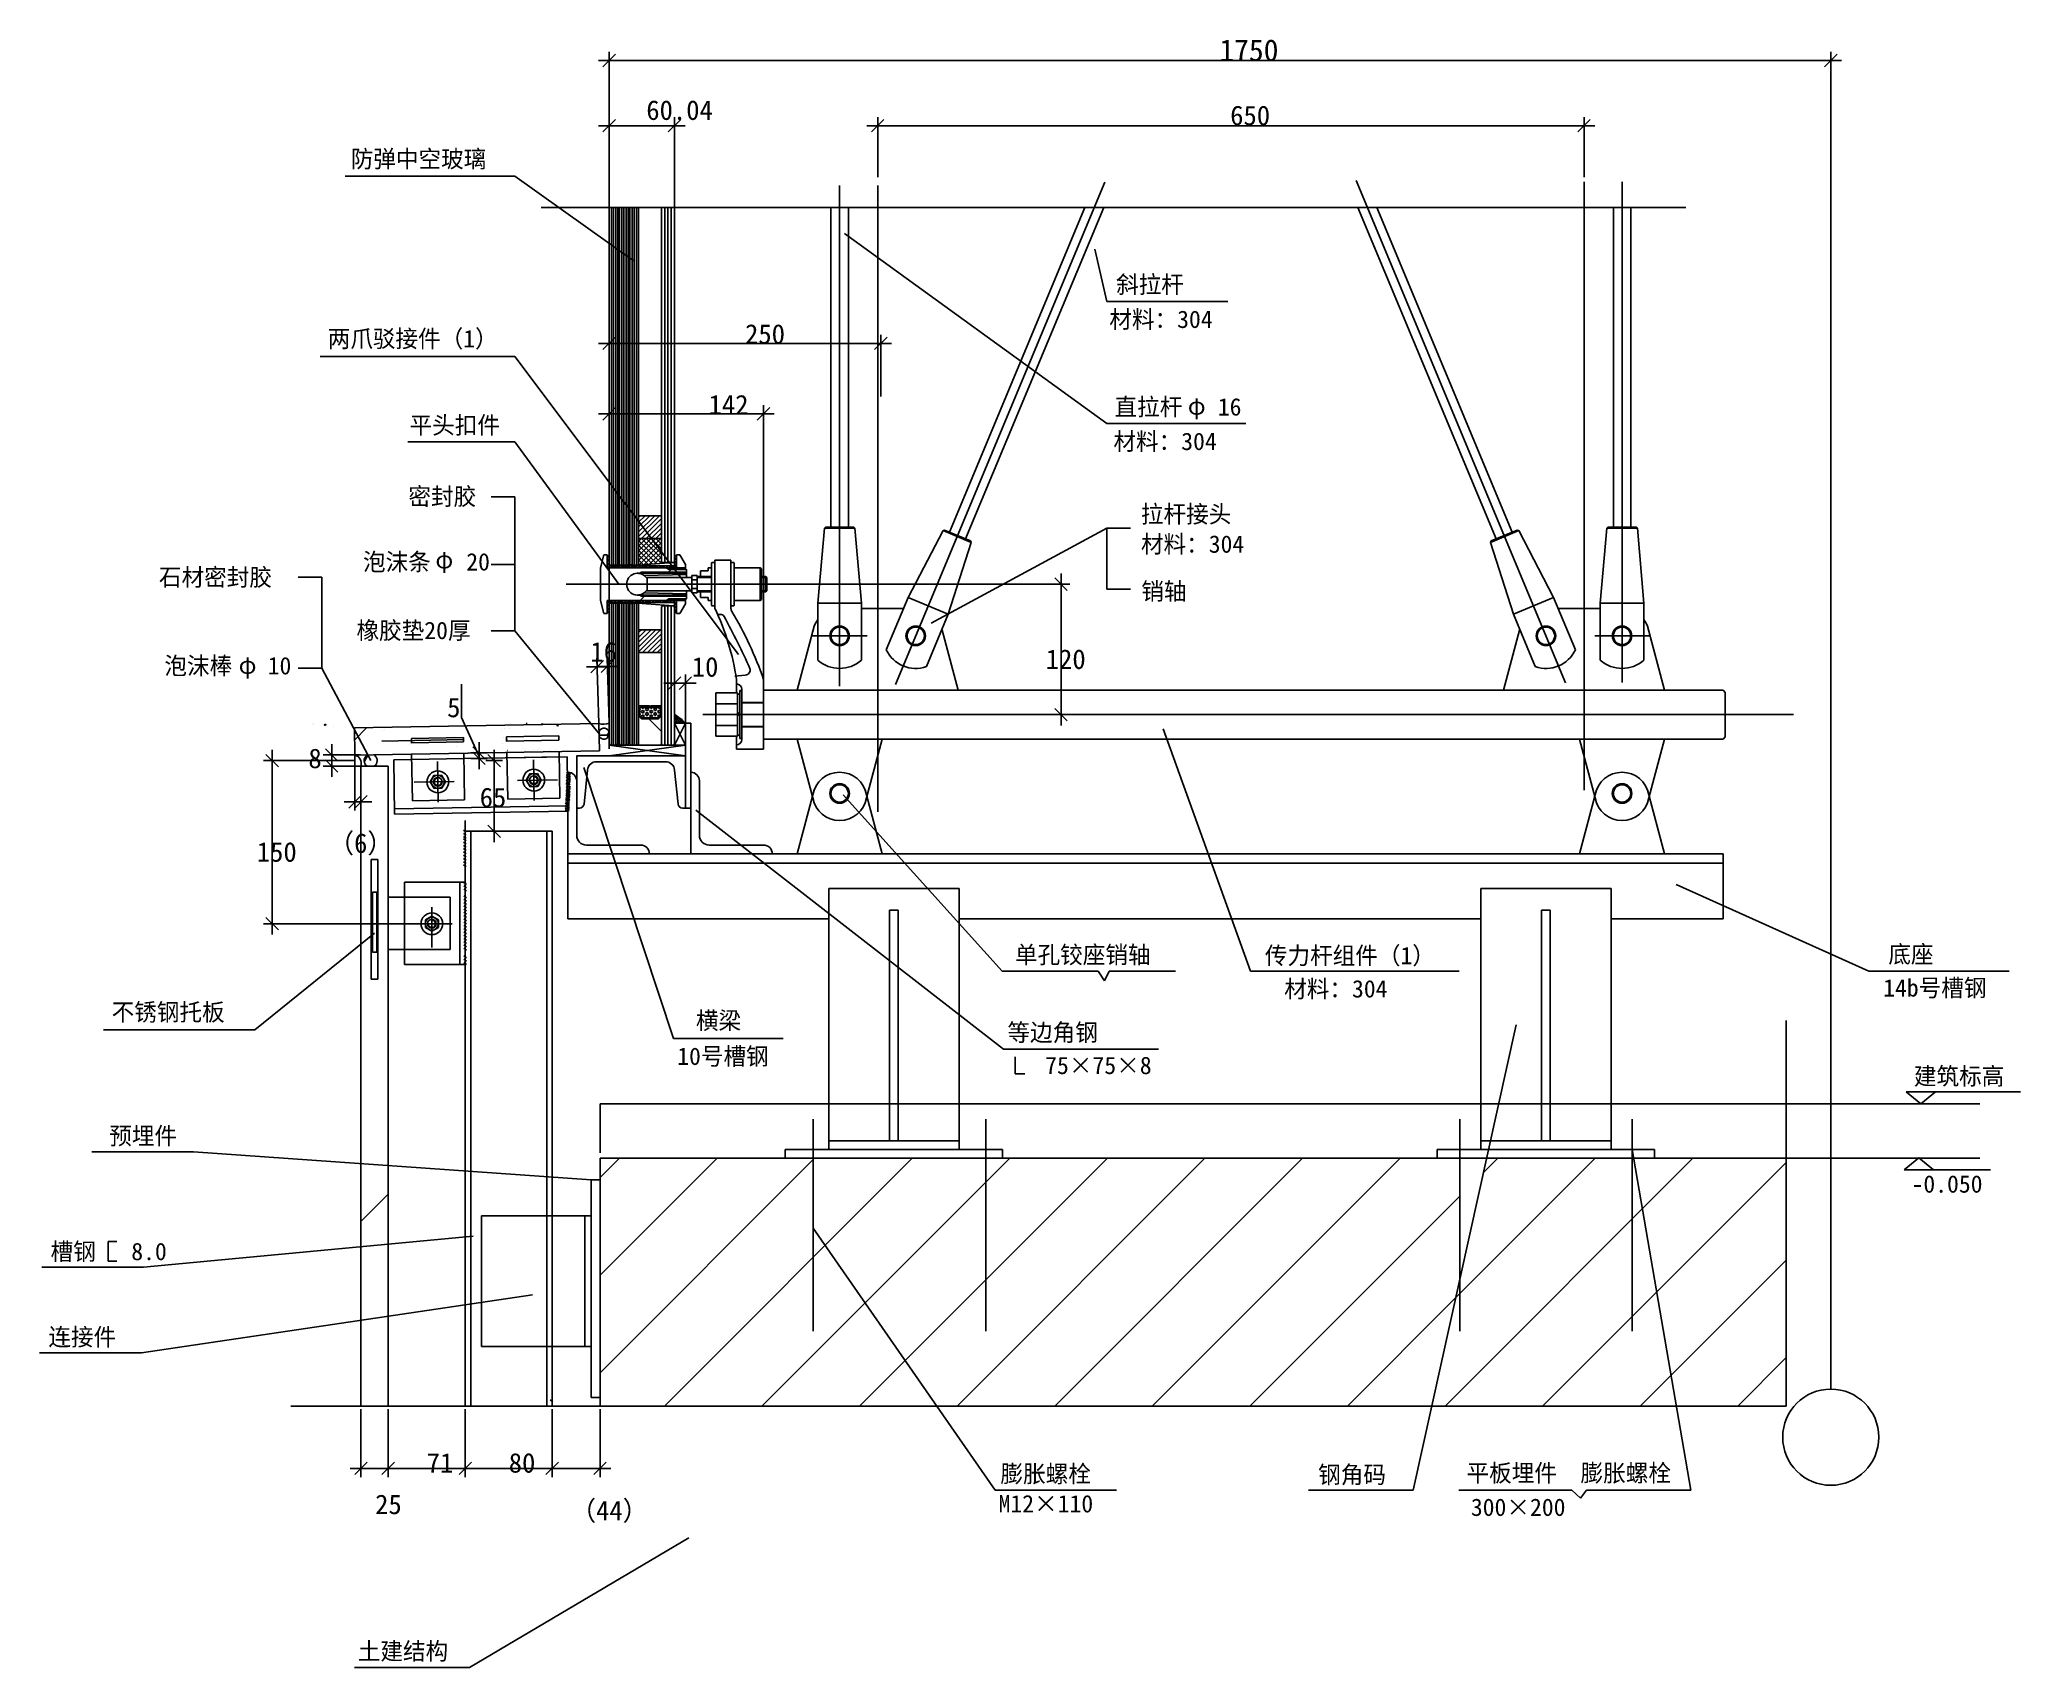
# Model space of a CAD drawing. Header units: metres. Extents: x 1402 to 3224, y 1287 to 2785.
import ezdxf

# ---------------------------------------------------------------- set-up
doc = ezdxf.new("R2010")
doc.units = ezdxf.units.M
for name, color, linetype in [('3', 5, 'Continuous'), ('BZX', 1, 'Continuous'), ('CSX', 3, 'Continuous'), ('DHX', 4, 'Continuous'), ('HIDE', 4, 'Continuous'), ('PMX', 8, 'Continuous'), ('SDH', 7, 'Continuous'), ('TXT', 2, 'Continuous'), ('XSX', 6, 'Continuous'), ('XX', 5, 'Continuous'), ('图层4', 4, 'Continuous')]:
    doc.layers.add(name, color=color, linetype=linetype)

msp = doc.modelspace()

# ---------------------------------------------------------------- texts
at = {"layer": 'BZX', "attachment_point": 1}
for s, insert, char_height in [('\\A1;1750', (2487.29, 2784.84), 20), ('\\A1;60.04', (1959.95, 2728.75), 18), ('\\A1;650', (2497.27, 2723.89), 18), ('\\A1;250', (2050.84, 2522.8), 18), ('\\A1;142', (2017.29, 2457.78), 18), ('\\A1;16', (1908.52, 2230.46), 18), ('\\A1;10', (2001.81, 2216.59), 18), ('\\A1;120', (2327.55, 2223.65), 18), ('\\A1;8', (1649, 2132.42), 18), ('\\A1;150', (1601.52, 2046.33), 18), ('\\A1;（6）', (1667.65, 2054.37), 18), ('\\A1;71', (1757.86, 1484.29), 18), ('\\A1;80', (1833.36, 1484.34), 18), ('\\A1;25', (1710.42, 1446.17), 18), ('\\A1;（44）', (1890.3, 1440.37), 18)]:
    msp.add_mtext(s, dxfattribs=dict(at, insert=insert, char_height=char_height))
at = {"layer": 'TXT'}
for s, p in [('防弹中空玻璃', (1687.95, 2666.91)), ('斜拉杆', (2392.29, 2551.42)), ('材料：304', (2386.06, 2519.34)), ('两爪驳接件（1）', (1666.72, 2501.54)), ('直拉杆   16', (2390.83, 2438.76)), ('φ', (2458.22, 2439.6)), ('平头扣件', (1742.09, 2421.94)), ('材料：304', (2389.82, 2407.03)), ('密封胶', (1741.02, 2356.4)), ('拉杆接头', (2415.14, 2340.2)), ('材料：304', (2415.14, 2312.56)), ('石材密封胶', (1511.46, 2282.1)), ('泡沫条   20', (1699.23, 2296.22)), ('φ', (1765.83, 2298.17)), ('销轴', (2415.49, 2269.16)), ('橡胶垫20厚', (1693.24, 2233.11)), ('泡沫棒   10', (1516.47, 2200.66)), ('φ', (1584.76, 2201.21)), ('单孔铰座销轴', (2299.21, 1934.79)), ('传力杆组件（1）', (2529.19, 1934.02)), ('底座', (3102.94, 1935.27)), ('材料：304', (2546.97, 1903.44)), ('14b号槽钢', (3098.2, 1904.33)), ('不锈钢托板', (1467.92, 1882.03)), ('横梁', (2005.63, 1874.25)), ('等边角钢', (2292.28, 1863.31)), ('10号槽钢', (1988.42, 1841.39)), ('   75×75×8', (2294.38, 1832.98)), ('建筑标高', (3126.43, 1823.07)), ('预埋件', (1465.74, 1768.11)), ('-0.050', (3124.29, 1723.89)), ('槽钢   8.0', (1411.76, 1661.79)), ('连接件', (1409.74, 1583.13)), ('膨胀螺栓', (2285.88, 1457.28)), ('钢角码', (2578.22, 1456.53)), ('平板埋件  膨胀螺栓', (2714.77, 1458.03)), ('M12×110', (2284.12, 1429.76)), ('300×200', (2718.75, 1426.52)), ('土建结构', (1694.43, 1294.14))]:
    msp.add_text(s, height=16, dxfattribs=at).set_placement(p)
at = {"layer": 'XSX', "char_height": 18, "attachment_point": 1}
for s, insert in [('\\A1;5', (1776.7, 2179.26)), ('\\A1;65', (1806.62, 2096.48))]:
    msp.add_mtext(s, dxfattribs=dict(at, insert=insert))

# ---------------------------------------------------------------- blocks, each defined once
blk = doc.blocks.new('A$C719D39D5')
at = {"layer": 'CSX'}
for p, q in [((15.8, 56.78, -342.86), (25.38, 55.94, -342.86)), ((0, 0, -342.86), (2.51, 0, -342.86))]:
    blk.add_line(p, q, dxfattribs=at)
for centre, radius, start, end in [((24.95, 50.96, -342.86), 5, 344.88, 85), ((-624.51, 346.74, -342.86), 718.57, 331.32, 335.58), ((2.51, 4, -342.86), 4, 270, 328.41)]:
    blk.add_arc(centre, radius, start, end, dxfattribs=at)
blk = doc.blocks.new('_ArchTick')
for p, q in [((0.86, 0), (-0.86, 0)), ((0, 0.65), (0, -0.65))]:
    blk.add_line(p, q)
at = {"color": 0, "linetype": 'ByBlock'}
blk.add_lwpolyline([(-0.5, -0.5), (0.5, 0.5)], dxfattribs=at)

# ---------------------------------------------------------------- hatches: boundary and pattern name
h = msp.add_hatch()
h.set_pattern_fill('ANSI31', scale=50)
h.paths.add_polyline_path([(1707.86, 1945.26), (1711.86, 1945.26), (1711.86, 2000.26), (1707.86, 2000.26)])
at = {"layer": 'BZX'}
h = msp.add_hatch(dxfattribs=at)
h.set_pattern_fill('ANSI32', scale=50)
h.paths.add_polyline_path([(1864.51, 2154.44), (1864.53, 2154.33), (1863.43, 2154.42), (1691.4, 2151.42), (1691.84, 2126.42), (1916.81, 2130.35), (1916.53, 2146.03), (1909, 2155.22)])
h.paths.add_polyline_path([(1879.43, 2140.2), (1831.45, 2139.36), (1831.38, 2143.19), (1831.38, 2143.36), (1879.36, 2144.2)])
h = msp.add_hatch(dxfattribs=at)
h.set_pattern_fill('ANSI32', scale=50)
h.paths.add_polyline_path([(1722.36, 2116.33), (1697.36, 2116.33), (1697.36, 1527.57), (1722.36, 1527.57)])
h.paths.add_polyline_path([(1712.86, 1920.26), (1706.86, 1920.26), (1706.86, 2030.26), (1712.86, 2030.26)])
h.paths.add_polyline_path([(1711.86, 1945.26), (1707.86, 1945.26), (1707.86, 2000.26), (1711.86, 2000.26)])
h = msp.add_hatch(dxfattribs=at)
h.set_pattern_fill('BBB', scale=20)
h.set_pattern_definition([(45, (0, 0), (-44.9013, 44.9013), [])])
h.paths.add_polyline_path([(3008.98, 1755.65), (2982.84, 1755.65), (2868.52, 1755.65), (2907.88, 1527.57), (3008.98, 1527.57)])
h.paths.add_polyline_path([(2868.52, 1755.65), (2733.24, 1755.65), (2682.69, 1527.57), (2907.88, 1527.57)])
h.paths.add_polyline_path([(2682.69, 1527.57), (2708.5, 1644.04), (2708.5, 1755.65), (2113.63, 1755.65), (2113.63, 1691.2), (2227.26, 1527.57)])
h.paths.add_polyline_path([(2113.63, 1755.65), (1917.41, 1755.65), (1917.41, 1527.57), (2227.26, 1527.57), (2113.63, 1691.2)])
at = {"layer": 'PMX'}
h = msp.add_hatch(dxfattribs=at)
h.set_pattern_fill('ANSI31', scale=35)
h.paths.add_polyline_path([(1951.88, 2293.65), (1951.88, 2298.65), (1923.84, 2298.65), (1923.84, 2310.65), (1920.84, 2310.65), (1917.84, 2298.65), (1917.84, 2283.65), (1941.88, 2283.65, -0.41)])
h.paths.add_polyline_path([(1941.88, 2283.65), (1917.84, 2283.65), (1917.84, 2268.65), (1920.84, 2256.65), (1923.84, 2256.65), (1923.84, 2268.65), (1951.88, 2268.65), (1951.88, 2273.65, -0.41)])
h.paths.add_polyline_path([(1980.65, 2270.15), (1996.88, 2270.15), (1996.88, 2272.65), (1954.88, 2272.65), (1954.88, 2273.65), (1951.88, 2273.65), (1951.88, 2268.65), (1978.4, 2268.65)])
h.paths.add_polyline_path([(1996.88, 2270.15), (1980.65, 2270.15), (1978.4, 2268.65), (1995.38, 2268.65)])
h.paths.add_polyline_path([(1995.38, 2298.65), (1978.4, 2298.65), (1980.65, 2297.15), (1996.88, 2297.15)])
h.paths.add_polyline_path([(1996.88, 2297.15), (1980.65, 2297.15), (1978.4, 2298.65), (1951.88, 2298.65), (1951.88, 2293.65), (1954.88, 2293.65), (1954.88, 2294.65), (1996.88, 2294.65)])
h = msp.add_hatch(dxfattribs=at)
h.set_pattern_fill('ANSI37', scale=25)
h.paths.add_polyline_path([(1973.88, 2262.65), (1974.88, 2263.65), (1984.88, 2263.65), (1951.88, 2266.15), (1952.88, 2265.15), (1952.88, 2241.65), (1973.88, 2241.65)])
h = msp.add_hatch(dxfattribs=at)
h.set_pattern_fill('ANSI37', scale=18)
h.paths.add_polyline_path([(1952.88, 2136.65), (1951.88, 2135.65), (1973.21, 2135.65), (1974.05, 2136.49), (1973.88, 2136.65), (1973.88, 2162.24), (1971.3, 2159.65), (1955.47, 2159.65), (1952.88, 2162.24)])
at = {"layer": 'XSX'}
h = msp.add_hatch(dxfattribs=at)
h.set_pattern_fill('DOTS', scale=12)
h.paths.add_polyline_path([(1925.84, 2155.65, -0.15), (1916.37, 2155.35), (1916.49, 2148.45, -0.72), (1925.84, 2146.95)])
h = msp.add_hatch(dxfattribs=at)
h.set_pattern_fill('HONEY', scale=12)
h.paths.add_polyline_path([(1916.49, 2148.45), (1916.57, 2143.63, 0.7), (1925.84, 2145.28), (1925.84, 2146.95, 0.72)])
h = msp.add_hatch(dxfattribs=at)
h.set_pattern_fill('DOTS', scale=10)
h.paths.add_polyline_path([(1697.34, 2121.33), (1700.31, 2121.33, -0.24), (1702.85, 2126.23), (1691.84, 2126.42, -0.25)])
h.paths.add_polyline_path([(1697.36, 2116.33), (1703.01, 2116.33, -0.25), (1700.31, 2121.33), (1697.34, 2121.33, -0.16)])
h = msp.add_hatch(dxfattribs=at)
h.set_pattern_fill('HONEY', scale=10)
h.paths.add_polyline_path([(1712.31, 2121.33, 0.23), (1709.95, 2126.11), (1702.85, 2126.23, 0.24), (1700.31, 2121.33)])
h.paths.add_polyline_path([(1709.62, 2116.33, 0.25), (1712.31, 2121.33), (1700.31, 2121.33, 0.25), (1703.01, 2116.33)])

# ---------------------------------------------------------------- linework, layer by layer
for p, q in [((1790.03, 2160.91), (1790.03, 2191.55)), ((1691.4, 2151.42), (1916.37, 2155.35)), ((1691.4, 2151.42), (1691.84, 2126.42)), ((1805.91, 2125.75), (1790.03, 2160.91)), ((1916.37, 2155.35), (1916.81, 2130.35)), ((1741.57, 2139.62), (1741.57, 2139.62)), ((1742.48, 2136.43), (1742.48, 2136.43)), ((1743.85, 2137.33), (1743.78, 2141.66)), ((1744.37, 2140.47), (1744.37, 2140.47)), ((1783.73, 2143.89), (1783.73, 2143.89)), ((1784.99, 2139.28), (1784.99, 2139.28)), ((1785.18, 2134.62), (1785.18, 2134.62)), ((1791.76, 2142.67), (1791.83, 2138.67)), ((1827.18, 2137.31), (1827.18, 2137.31)), ((1828.89, 2142.64), (1828.89, 2142.64)), ((1831.38, 2143.36), (1831.45, 2139.36)), ((1831.46, 2138.86), (1831.38, 2143.19)), ((1831.78, 2143.04), (1831.78, 2143.04)), ((1834.05, 2143.7), (1834.05, 2143.7)), ((1879.36, 2144.2), (1879.43, 2140.2)), ((1691.84, 2126.42), (1916.81, 2130.35)), ((1697.36, 2116.33), (1722.36, 2116.33)), ((1722.36, 2116.33), (1722.36, 1527.57)), ((1727.49, 2122.05), (1744.12, 2122.34)), ((1728.37, 2072.05), (1727.49, 2122.05)), ((1744.78, 2084.45), (1744.03, 2127.34)), ((1767.81, 2120.48), (1768.46, 2083.14)), ((1792.76, 2085.29), (1792.01, 2128.17)), ((1792.1, 2123.17), (1887.01, 2124.83)), ((1832.38, 2085.98), (1831.63, 2128.86)), ((1856.09, 2122.03), (1856.74, 2084.68)), ((1880.37, 2086.82), (1879.62, 2129.7)), ((1887.88, 2074.9), (1887.01, 2124.9)), ((2067.88, 2131.87), (2042.88, 2131.87)), ((1783.21, 2102.08), (1746.36, 2101.43)), ((1841.35, 2103.09), (1878.19, 2103.73)), ((1744.78, 2084.45), (1792.76, 2085.29)), ((1880.37, 2086.82), (1832.38, 2085.98)), ((1728.37, 2072.05), (1887.89, 2074.84)), ((1793.36, 2066.33), (1793.36, 1527.57)), ((1794.34, 2055.66), (1791.8, 2057.41)), ((1794.34, 2052.66), (1791.8, 2054.41)), ((1794.34, 2049.66), (1791.8, 2051.41)), ((1794.34, 2047.61), (1791.8, 2049.36)), ((1794.34, 2044.61), (1791.8, 2046.36)), ((1794.34, 2041.61), (1791.8, 2043.36)), ((1793.36, 2056.33), (1873.36, 2056.33)), ((1873.36, 2056.33), (1873.36, 1988.23)), ((1794.34, 2038.61), (1791.8, 2040.36)), ((1794.34, 2035.61), (1791.8, 2037.36)), ((1794.34, 2032.61), (1791.8, 2034.36)), ((1794.34, 2029.61), (1791.8, 2031.36)), ((1794.34, 2026.61), (1791.8, 2028.36)), ((1794.34, 2023.61), (1791.8, 2025.36)), ((1873.36, 2027.03), (1873.36, 1702.45)), ((1737.49, 2009.56), (1737.49, 1995.67)), ((1737.49, 2009.56), (1793.49, 2009.56)), ((1788.49, 2009.56), (1788.49, 1933.93)), ((1794.54, 2007.44), (1792, 2009.2)), ((1794.54, 2004.44), (1792, 2006.2)), ((1707.86, 2000.26), (1711.86, 2000.26)), ((1779.58, 1995.67), (1722.36, 1995.67)), ((1779.58, 1947.68), (1779.58, 1995.67)), ((1794.54, 2001.44), (1792, 2003.2)), ((1794.54, 1995.06), (1792, 1996.81)), ((1794.54, 1992.06), (1792, 1993.81)), ((1794.54, 1989.06), (1792, 1990.81)), ((1794.54, 1986.06), (1792, 1987.81)), ((1743.96, 1971.33), (1781.31, 1971.33)), ((1762.63, 1986.41), (1762.63, 1949.56)), ((1794.54, 1983.06), (1792, 1984.81)), ((1794.54, 1980.06), (1792, 1981.81)), ((1794.54, 1977.06), (1792, 1978.81)), ((1794.54, 1974.06), (1792, 1975.81)), ((1794.54, 1971.06), (1792, 1972.81)), ((1794.54, 1968.06), (1792, 1969.81)), ((1794.54, 1965.06), (1792, 1966.81)), ((1794.54, 1962.06), (1792, 1963.81)), ((1794.54, 1959.06), (1792, 1960.81)), ((1794.54, 1956.06), (1792, 1957.81)), ((1794.54, 1953.06), (1792, 1954.81)), ((1794.54, 1950.06), (1792, 1951.81)), ((1707.86, 1945.26), (1711.86, 1945.26)), ((1779.58, 1947.68), (1722.36, 1947.68)), ((1737.49, 1947.68), (1737.49, 1933.93)), ((1737.49, 1933.93), (1793.32, 1933.93)), ((1794.54, 1947.06), (1792, 1948.81)), ((1794.54, 1939.93), (1792, 1941.68)), ((1794.54, 1936.93), (1792, 1938.68)), ((1794.54, 1933.93), (1792, 1935.68)), ((2299.29, 1848.82), (2299.29, 1833.3)), ((2299.29, 1833.3), (2308.26, 1833.3)), ((1873.36, 1582.45), (1873.36, 1527.57)), ((1873.97, 1531.55), (1871.43, 1533.3))]:
    msp.add_line(p, q)
for points in [[(1791.76, 2142.67), (1743.77, 2141.83)], [(1791.83, 2138.67), (1743.84, 2137.83)], [(1831.38, 2143.36), (1879.36, 2144.2)], [(1831.45, 2139.36), (1879.43, 2140.2)], [(1707.86, 2000.26), (1707.86, 1945.26)], [(1711.86, 2000.26), (1711.86, 1945.26)]]:
    msp.add_lwpolyline(points)
for points in [[(1767.96, 2111.81, -1), (1768.31, 2091.81, -1)], [(1768.03, 2107.81, -1), (1768.24, 2095.81, -1)], [(1856.24, 2113.35, 1), (1856.59, 2093.36, 1)], [(1856.31, 2109.35, 1), (1856.52, 2097.36, 1)], [(1752.63, 1971.33, -1), (1772.63, 1971.33, -1)], [(1756.63, 1971.33, -1), (1768.63, 1971.33, -1)]]:
    msp.add_lwpolyline(points, format="xyb", close=True)
for points in [[(1771.7, 2095.87), (1764.77, 2095.75), (1761.21, 2101.69), (1764.56, 2107.75), (1771.49, 2107.87), (1775.06, 2101.93)], [(1853.06, 2097.29), (1859.99, 2097.42), (1863.35, 2103.48), (1859.78, 2109.41), (1852.85, 2109.29), (1849.49, 2103.23)], [(1768.63, 1974.8), (1768.63, 1967.87), (1762.63, 1964.4), (1756.63, 1967.87), (1756.63, 1974.8), (1762.63, 1978.26)]]:
    msp.add_lwpolyline(points, close=True)
for centre, radius in [((1768.13, 2101.81), 6), ((1768.13, 2101.81), 4), ((1856.42, 2103.35), 6), ((1856.42, 2103.35), 4), ((1762.63, 1971.33), 6), ((1762.63, 1971.33), 4)]:
    msp.add_circle(centre, radius)
for centre, radius, start, end in [((1920.62, 2170.77), 16, 254.6, 289.06), ((1920.91, 2146.12), 5, 9.6, 152.2), ((1920.91, 2146.12), 5, 209.8, 350.4), ((1768.1, 2101.8), 3.43, 92.14, 1), ((1856.45, 2103.34), 3.43, 181, 89.86), ((1762.64, 1971.3), 3.43, 181.14, 90)]:
    msp.add_arc(centre, radius, start, end)
at = {"layer": '3'}
for p, q in [((2950.88, 2186.15), (2067.88, 2186.15)), ((2950.88, 2141.15), (2067.88, 2141.15))]:
    msp.add_line(p, q, dxfattribs=at)
at = {"layer": 'BZX'}
for p, q in [((1925.84, 2630.07), (1925.84, 2773.34)), ((3049.95, 2683.55), (3049.95, 2773.34)), ((1925.84, 2765.34), (3049.95, 2765.34)), ((1989.12, 2705.41), (1921.12, 2705.41)), ((1925.84, 2621.32), (1925.84, 2713.41)), ((1985.88, 2621.32), (1985.88, 2713.41)), ((2172.88, 2657.98), (2172.88, 2713.41)), ((2172.88, 2705.41), (2822.88, 2705.41)), ((2822.88, 2657.98), (2822.88, 2713.41)), ((1948.65, 2580.85), (1838.92, 2658.93)), ((2383.76, 2431.41), (2142.43, 2606.17)), ((2383.76, 2543.71), (2372.62, 2591.81)), ((1925.84, 2458.76), (1925.84, 2513.17)), ((2175.84, 2505.17), (1925.84, 2505.17)), ((2175.84, 2456.27), (2175.84, 2513.17)), ((1838.92, 2493.19), (2044.65, 2219.03)), ((1925.84, 2377.38), (1925.84, 2448.36)), ((2067.88, 2186.18), (2067.88, 2448.36)), ((2067.88, 2440.36), (1925.84, 2440.36)), ((1838.92, 2414.72), (1934.71, 2283.65)), ((1838.92, 2363.86), (1838.92, 2240.68)), ((2383.76, 2335.24), (2222.02, 2247.72)), ((2383.76, 2279.12), (2383.76, 2335.24)), ((1661.42, 2206.48), (1661.42, 2289.96)), ((2098.04, 2283.65), (2349.61, 2283.65)), ((2341.61, 2283.65), (2341.61, 2163.65)), ((1838.92, 2240.68), (1916.84, 2145.65)), ((1916.37, 2155.38), (1914.44, 2215.7)), ((1924.17, 2208.01), (1914.69, 2207.7)), ((1925.84, 2155.68), (1923.91, 2216)), ((1985.88, 2155.68), (1985.88, 2200.56)), ((1985.88, 2192.56), (1995.88, 2192.56)), ((1995.88, 2155.68), (1995.88, 2200.56)), ((2137.91, 2163.65), (2349.61, 2163.65)), ((2515.99, 1927.69), (2435.47, 2150.62)), ((1691.76, 2121.33), (1607.73, 2121.33)), ((1615.73, 2121.33), (1615.73, 1971.33)), ((1697.08, 2126.52), (1662.45, 2126.52)), ((1697.33, 2116.33), (1662.45, 2116.33)), ((1670.45, 2116.33), (1670.45, 2126.52)), ((1691.84, 2126.39), (1691.84, 2075.5)), ((1697.36, 2116.3), (1697.36, 2075.5)), ((1902.6, 2115.01), (1985.09, 1865.84)), ((1889.89, 2099.11), (1886.02, 2100.32)), ((1890.01, 2100.56), (1886.14, 2101.77)), ((1890.07, 2095.77), (1886.2, 2096.98)), ((1890.09, 2105.02), (1886.22, 2106.23)), ((1890.13, 2102.13), (1886.26, 2103.34)), ((1890.19, 2097.22), (1886.32, 2098.43)), ((1890.21, 2106.47), (1886.34, 2107.68)), ((1890.25, 2103.58), (1886.38, 2104.79)), ((1890.33, 2108.04), (1886.47, 2109.25)), ((1890.45, 2109.49), (1886.59, 2110.7)), ((1697.36, 2083.5), (1691.84, 2083.5)), ((1889.22, 2080.91), (1885.35, 2082.12)), ((1889.26, 2078.02), (1885.39, 2079.23)), ((1889.34, 2082.36), (1885.47, 2083.57)), ((1889.38, 2079.47), (1885.51, 2080.68)), ((1889.46, 2083.93), (1885.59, 2085.14)), ((1889.58, 2085.38), (1885.72, 2086.59)), ((1889.63, 2086.84), (1885.76, 2088.05)), ((1889.75, 2088.29), (1885.88, 2089.49)), ((1889.83, 2092.75), (1885.96, 2093.96)), ((1889.87, 2089.86), (1886, 2091.07)), ((1889.95, 2094.2), (1886.08, 2095.41)), ((1889.99, 2091.31), (1886.12, 2092.52)), ((2287.41, 1927.69), (2141.25, 2089.79)), ((1889.02, 2075), (1885.15, 2076.21)), ((1889.14, 2076.45), (1885.27, 2077.66)), ((2288.53, 1855.96), (2005.47, 2075.73)), ((3085.13, 1927.69), (2907.74, 2007.5)), ((1770.01, 1971.33), (1607.73, 1971.33)), ((1599.84, 1873.67), (1709.86, 1962.74)), ((2375.68, 1927.69), (2381.5, 1918.84)), ((2381.5, 1918.84), (2385.82, 1927.69)), ((2665.56, 1450.28), (2760.44, 1878.38)), ((3187.24, 1805.65), (2982.84, 1805.65)), ((3132.83, 1805.64), (3119.23, 1816.68)), ((3119.23, 1816.68), (3224.44, 1816.68)), ((3132.83, 1805.64), (3146.43, 1816.68)), ((1909.36, 1735.55), (1543.34, 1761.54)), ((2921.22, 1450.28), (2867.14, 1763.65)), ((3187.24, 1755.65), (2982.84, 1755.65)), ((3130.94, 1755.85), (3117.34, 1744.82)), ((3130.94, 1755.85), (3144.54, 1744.82)), ((3117.34, 1744.82), (3196.86, 1744.82)), ((1800.51, 1683.83), (1497.33, 1655.22)), ((2280.94, 1450.28), (2113.63, 1691.2)), ((1855.14, 1630.01), (1495.31, 1576.55)), ((1697.36, 1524.59), (1697.36, 1462.29)), ((1722.36, 1524.59), (1722.36, 1462.29)), ((1722.36, 1524.29), (1722.36, 1462.29)), ((1793.36, 1524.59), (1793.36, 1462.29)), ((1793.36, 1524.59), (1793.36, 1462.29)), ((1873.36, 1524.59), (1873.36, 1462.29)), ((1873.36, 1524.59), (1873.36, 1462.29)), ((1917.36, 1524.59), (1917.36, 1462.29)), ((1873.36, 1470.29), (1697.36, 1470.29)), ((1873.36, 1470.29), (1917.36, 1470.29)), ((2811.69, 1450.28), (2819.63, 1442.8)), ((2819.63, 1442.8), (2825.1, 1450.28)), ((1797.28, 1287.2), (1999.05, 1406.44))]:
    msp.add_line(p, q, dxfattribs=at)
msp.add_circle((3049.95, 1498.92), 44.22, dxfattribs=at)
at = {"layer": 'CSX'}
for p, q in [((1682.92, 2658.93), (1838.92, 2658.93)), ((1925.84, 2298.74), (1925.84, 2630.04)), ((1925.84, 2155.65), (1925.84, 2630.04)), ((1933.84, 2302.15), (1933.84, 2630.04)), ((1935.36, 2302.15), (1935.36, 2630.04)), ((1943.36, 2302.15), (1943.36, 2630.04)), ((1944.88, 2302.15), (1944.88, 2630.04)), ((1952.88, 2302.15), (1952.88, 2630.04)), ((1973.88, 2304.65), (1973.88, 2630.04)), ((1985.88, 2298.65), (1985.88, 2630.04)), ((2129.88, 2630.04), (2129.88, 2336.15)), ((2145.88, 2630.04), (2145.88, 2336.15)), ((2363.57, 2630.04), (2239.01, 2331.52)), ((2380.91, 2630.04), (2253.78, 2325.36)), ((2614.86, 2630.04), (2741.99, 2325.36)), ((2632.19, 2630.04), (2756.76, 2331.52)), ((2849.88, 2630.04), (2849.88, 2336.15)), ((2865.88, 2630.04), (2865.88, 2336.15)), ((2383.76, 2543.71), (2495.07, 2543.71)), ((1659.92, 2493.19), (1838.92, 2493.19)), ((2383.76, 2431.41), (2511.69, 2431.41)), ((1740.54, 2414.72), (1838.92, 2414.72)), ((1817.15, 2363.86), (1838.92, 2363.86)), ((1973.88, 2346.65), (1952.88, 2346.65)), ((2117.88, 2266.15), (2123.81, 2335.15)), ((2124.88, 2336.15), (2123.81, 2335.15)), ((2151.96, 2335.15), (2123.81, 2335.15)), ((2150.88, 2336.15), (2124.88, 2336.15)), ((2150.88, 2336.15), (2151.96, 2335.15)), ((2151.96, 2335.15), (2157.88, 2266.15)), ((2234.4, 2333.44), (2233.02, 2332.94)), ((2258.39, 2323.43), (2234.4, 2333.44)), ((2383.76, 2335.24), (2405.48, 2335.24)), ((2737.38, 2323.43), (2761.37, 2333.44)), ((2761.37, 2333.44), (2762.75, 2332.94)), ((2843.81, 2335.15), (2837.88, 2266.15)), ((2844.88, 2336.15), (2843.81, 2335.15)), ((2843.81, 2335.15), (2871.96, 2335.15)), ((2844.88, 2336.15), (2870.88, 2336.15)), ((2870.88, 2336.15), (2871.96, 2335.15)), ((2877.88, 2266.15), (2871.96, 2335.15)), ((1973.88, 2325.65), (1952.88, 2325.65)), ((2200.98, 2271.54), (2233.02, 2332.94)), ((2259, 2322.1), (2233.02, 2332.94)), ((2259, 2322.1), (2237.89, 2256.14)), ((2258.39, 2323.43), (2259, 2322.1)), ((2736.77, 2322.1), (2762.75, 2332.94)), ((2737.38, 2323.43), (2736.77, 2322.1)), ((2736.77, 2322.1), (2757.87, 2256.14)), ((2794.79, 2271.54), (2762.75, 2332.94)), ((1817.15, 2301.71), (1838.92, 2301.71)), ((1917.84, 2298.65), (1920.84, 2310.65)), ((1917.84, 2298.65), (1917.84, 2268.65)), ((1920.84, 2310.65), (1923.84, 2310.65)), ((1923.84, 2310.65), (1923.84, 2298.65)), ((1923.84, 2309.65), (1925.84, 2309.65)), ((1923.84, 2298.65), (1995.88, 2298.65)), ((1925.84, 2298.65), (1925.84, 2309.65)), ((1925.84, 2302.15), (1926.84, 2301.15)), ((1925.84, 2300.65), (1985.88, 2300.65)), ((1926.84, 2301.15), (1951.88, 2301.15)), ((1932.84, 2301.15), (1933.84, 2302.15)), ((1936.36, 2301.15), (1935.36, 2302.15)), ((1943.36, 2302.15), (1942.36, 2301.15)), ((1945.88, 2301.15), (1944.88, 2302.15)), ((1951.88, 2301.15), (1984.88, 2303.65)), ((1951.88, 2301.15), (1952.88, 2302.15)), ((1973.88, 2304.65), (1974.88, 2303.65)), ((1974.88, 2303.65), (1984.88, 2303.65)), ((1980.65, 2297.15), (1978.4, 2298.65)), ((1980.65, 2297.15), (1996.88, 2297.15)), ((1984.88, 2303.65), (1985.88, 2304.65)), ((1985.88, 2309.65), (1987.88, 2309.65)), ((1987.88, 2298.65), (1987.88, 2310.65)), ((1987.88, 2310.65), (1990.88, 2310.65)), ((1995.88, 2301.65), (1990.88, 2310.65)), ((1995.38, 2298.65), (1996.88, 2297.15)), ((1995.88, 2298.65), (1995.88, 2301.65)), ((1996.88, 2297.15), (1996.88, 2289.65)), ((2016.88, 2295.99), (2016.88, 2298.65)), ((2016.88, 2298.65), (2019.48, 2298.65)), ((2019.48, 2298.65), (2019.98, 2298.15)), ((2019.98, 2303.15), (2020.48, 2303.65)), ((2019.98, 2264.15), (2019.98, 2303.15)), ((2020.48, 2303.65), (2022.38, 2303.65)), ((2022.38, 2303.65), (2022.88, 2303.15)), ((2022.88, 2305.65), (2037.88, 2305.65)), ((2022.88, 2305.65), (2022.88, 2261.65)), ((2022.88, 2264.15), (2022.88, 2303.15)), ((2037.88, 2261.65), (2037.88, 2305.65)), ((2037.88, 2303.15), (2038.38, 2303.65)), ((2037.88, 2264.15), (2037.88, 2303.15)), ((2038.38, 2303.65), (2040.38, 2303.65)), ((2040.38, 2303.65), (2040.88, 2303.15)), ((2040.88, 2290.65), (2040.88, 2303.15)), ((2040.88, 2298.65), (2064.88, 2298.65)), ((2040.88, 2298.65), (2040.88, 2264.15)), ((2064.88, 2298.65), (2064.88, 2268.65)), ((2065.88, 2297.65), (2064.88, 2298.65)), ((2065.88, 2269.65), (2065.88, 2297.65)), ((1661.42, 2289.96), (1639.6, 2289.96)), ((1951.88, 2293.65), (1954.88, 2293.65)), ((1954.88, 2294.65), (1954.88, 2293.19)), ((1996.88, 2294.65), (1954.88, 2294.65)), ((1957.88, 2291.65), (1996.88, 2292.46)), ((1960.6, 2289.65), (1960.6, 2277.65)), ((1960.6, 2289.65), (2000.88, 2289.65)), ((2001.88, 2291.65), (2006.88, 2291.65)), ((2001.88, 2290.65), (2001.88, 2291.65)), ((2001.88, 2290.65), (2001.88, 2276.65)), ((2001.88, 2287.65), (2006.88, 2287.65)), ((2001.88, 2279.65), (2006.88, 2279.65)), ((2006.88, 2291.65), (2006.88, 2275.65)), ((2006.88, 2290.65), (2019.98, 2290.65)), ((2009.92, 2295.99), (2016.88, 2295.99)), ((2009.92, 2295.99), (2009.92, 2290.65)), ((2065.88, 2290.65), (2069.79, 2290.65)), ((2070.88, 2289.65), (2069.79, 2290.65)), ((2069.79, 2290.65), (2069.79, 2276.65)), ((2070.88, 2289.65), (2070.88, 2277.65)), ((2383.76, 2279.12), (2405.48, 2279.12)), ((1917.84, 2268.65), (1920.84, 2256.65)), ((1923.84, 2268.65), (1923.84, 2256.65)), ((1923.84, 2268.65), (1995.88, 2268.65)), ((1925.84, 2268.24), (1926.25, 2268.65)), ((1925.84, 2268.65), (1925.84, 2257.65)), ((1925.84, 2135.65), (1925.84, 2266.92)), ((1925.84, 2266.65), (1985.88, 2266.65)), ((1925.84, 2265.15), (1926.84, 2266.15)), ((1926.84, 2266.15), (1951.88, 2266.15)), ((1933.84, 2265.15), (1932.84, 2266.15)), ((1933.84, 2136.65), (1933.84, 2265.15)), ((1936.36, 2266.15), (1935.36, 2265.15)), ((1935.36, 2136.65), (1935.36, 2265.15)), ((1943.36, 2265.15), (1942.36, 2266.15)), ((1943.36, 2136.65), (1943.36, 2265.15)), ((1945.88, 2266.15), (1944.88, 2265.15)), ((1944.88, 2136.65), (1944.88, 2265.15)), ((1951.88, 2273.65), (1954.88, 2273.65)), ((1951.88, 2266.15), (1984.88, 2263.65)), ((1952.88, 2265.15), (1951.88, 2266.15)), ((1952.88, 2136.65), (1952.88, 2265.15)), ((1954.88, 2272.65), (1954.88, 2274.11)), ((1996.88, 2272.65), (1954.88, 2272.65)), ((1957.88, 2275.65), (1996.88, 2274.84)), ((1960.6, 2277.65), (2000.88, 2277.65)), ((1973.88, 2262.65), (1974.88, 2263.65)), ((1973.88, 2136.65), (1973.88, 2262.65)), ((1974.88, 2263.65), (1984.88, 2263.65)), ((1980.65, 2270.15), (1978.4, 2268.65)), ((1980.65, 2270.15), (1996.88, 2270.15)), ((1985.88, 2262.65), (1984.88, 2263.65)), ((1985.88, 2136.65), (1985.88, 2268.65)), ((1987.88, 2268.65), (1987.88, 2256.65)), ((1995.88, 2265.65), (1990.88, 2256.65)), ((1996.88, 2270.15), (1995.38, 2268.65)), ((1995.88, 2268.65), (1995.88, 2265.65)), ((1996.88, 2277.65), (1996.88, 2270.15)), ((2001.88, 2276.65), (2001.88, 2275.65)), ((2001.88, 2275.65), (2006.88, 2275.65)), ((2006.88, 2276.65), (2019.98, 2276.65)), ((2009.92, 2276.65), (2009.92, 2271.32)), ((2009.92, 2271.32), (2016.88, 2271.32)), ((2016.88, 2271.32), (2016.88, 2268.65)), ((2016.88, 2268.65), (2019.48, 2268.65)), ((2019.48, 2268.65), (2019.98, 2269.15)), ((2019.98, 2264.15), (2020.48, 2263.65)), ((2020.48, 2263.65), (2022.38, 2263.65)), ((2022.88, 2264.15), (2022.38, 2263.65)), ((2037.88, 2268.65), (2037.88, 2277.65)), ((2037.88, 2277.65), (2037.88, 2261.34)), ((2037.88, 2277.65), (2037.88, 2261.65)), ((2037.88, 2264.15), (2038.38, 2263.65)), ((2038.38, 2263.65), (2040.38, 2263.65)), ((2040.88, 2264.15), (2040.38, 2263.65)), ((2040.88, 2268.65), (2064.88, 2268.65)), ((2064.88, 2268.65), (2065.88, 2269.65)), ((2065.88, 2276.65), (2069.79, 2276.65)), ((2069.79, 2276.65), (2070.88, 2277.65)), ((2157.88, 2266.15), (2117.88, 2266.15)), ((2117.88, 2213.79), (2117.88, 2266.15)), ((2157.88, 2213.79), (2157.88, 2266.15)), ((2157.88, 2261.15), (2197.24, 2261.15)), ((2180.82, 2223.22), (2200.98, 2271.54)), ((2237.89, 2256.14), (2200.98, 2271.54)), ((2757.87, 2256.14), (2794.79, 2271.54)), ((2814.95, 2223.22), (2794.79, 2271.54)), ((2837.88, 2261.15), (2798.53, 2261.15)), ((2837.88, 2266.15), (2877.88, 2266.15)), ((2837.88, 2213.79), (2837.88, 2266.15)), ((2877.88, 2213.79), (2877.88, 2266.15)), ((1920.84, 2256.65), (1923.84, 2256.65)), ((1923.84, 2257.65), (1925.84, 2257.65)), ((1985.88, 2257.65), (1987.88, 2257.65)), ((1987.88, 2256.65), (1990.88, 2256.65)), ((2114.44, 2244.88), (2098.7, 2186.15)), ((2217.73, 2207.81), (2237.89, 2256.14)), ((2778.04, 2207.81), (2757.87, 2256.14)), ((2881.33, 2244.88), (2897.06, 2186.15)), ((1817.15, 2240.68), (1838.92, 2240.68)), ((1973.88, 2241.65), (1952.88, 2241.65)), ((2232.24, 2241.47), (2247.06, 2186.15)), ((2763.53, 2241.47), (2748.7, 2186.15)), ((1973.88, 2220.65), (1952.88, 2220.65)), ((2042.88, 2183.71), (2042.88, 2195.87)), ((2042.88, 2191.87), (2042.88, 2191.87)), ((2067.88, 2195.87), (2067.88, 2173.71)), ((2067.88, 2173.71), (2067.88, 2195.87)), ((2067.88, 2195.43, -44000), (2067.88, 2152.43, -44000)), ((2067.88, 2173.59, -44000), (2067.88, 2195.43, -44000)), ((1952.88, 2171.65), (1962.88, 2171.65)), ((1953.88, 2162.65), (1953.88, 2170.65)), ((1953.88, 2170.65), (1972.88, 2170.65)), ((1962.88, 2171.65), (1962.88, 2170.65)), ((1963.88, 2171.65), (1973.88, 2171.65)), ((1963.88, 2171.65), (1963.88, 2170.65)), ((1972.88, 2162.65), (1972.88, 2170.65)), ((2023.88, 2143.71), (2023.88, 2183.71)), ((2043.88, 2183.71), (2023.88, 2183.71)), ((2043.88, 2173.71), (2023.88, 2173.71)), ((2043.88, 2143.71), (2043.88, 2183.71)), ((2043.88, 2182.59), (2045.88, 2182.59)), ((2045.88, 2141.69), (2045.88, 2185.74)), ((2045.88, 2185.74), (2047.88, 2185.74)), ((2045.88, 2185.61, -44000), (2045.88, 2141.56, -44000)), ((2045.88, 2185.61, -44000), (2047.88, 2185.61, -44000)), ((2047.88, 2140.87), (2047.88, 2186.87)), ((2047.88, 2186.43, -44000), (2047.88, 2140.43, -44000)), ((2047.88, 2174.87), (2067.88, 2174.87)), ((2047.88, 2174.43, -44000), (2067.88, 2174.43, -44000)), ((2067.88, 2131.87), (2067.88, 2174.87)), ((2952.88, 2184.15), (2950.88, 2186.15)), ((2952.88, 2184.15), (2952.88, 2143.15)), ((1955.47, 2159.65), (1952.88, 2162.24)), ((1955.88, 2160.65), (1953.88, 2162.65)), ((1955.47, 2159.65), (1971.3, 2159.65)), ((1955.88, 2160.65), (1970.88, 2160.65)), ((1970.88, 2160.65), (1972.88, 2162.65)), ((1971.3, 2159.65), (1973.88, 2162.24)), ((1995.88, 2155.65), (1985.88, 2155.65)), ((1985.88, 2155.65), (2000.88, 2155.65)), ((1995.88, 2077.65), (1995.88, 2155.65)), ((2000.88, 2035.65), (2000.88, 2155.65)), ((2043.88, 2153.71), (2023.88, 2153.71)), ((2043.88, 2165.75), (2045.88, 2164.59)), ((2043.88, 2164.11), (2045.88, 2162.96)), ((2047.88, 2152.87), (2067.88, 2152.87)), ((2047.88, 2152.43, -44000), (2067.88, 2152.43, -44000)), ((2067.88, 2153.71), (2067.88, 2131.87)), ((2067.88, 2131.87, -44000), (2067.88, 2153.59, -44000)), ((2067.88, 2153.59, -44000), (2067.88, 2131.87, -44000)), ((1925.84, 2136.65), (1926.84, 2135.65)), ((1925.84, 2135.65), (1995.88, 2135.65)), ((1932.84, 2135.65), (1933.84, 2136.65)), ((1936.36, 2135.65), (1935.36, 2136.65)), ((1943.36, 2136.65), (1942.36, 2135.65)), ((1945.88, 2135.65), (1944.88, 2136.65)), ((1951.88, 2135.65), (1952.88, 2136.65)), ((1973.21, 2135.65), (1974.05, 2136.49)), ((1973.88, 2136.65), (1974.88, 2135.65)), ((1985.88, 2136.65), (1984.88, 2135.65)), ((2043.88, 2143.71), (2023.88, 2143.71)), ((2042.88, 2131.87), (2042.88, 2143.71)), ((2042.88, 2143.71), (2042.88, 2131.87)), ((2042.88, 2135.87), (2042.88, 2135.87)), ((2043.88, 2144.84), (2045.88, 2144.84)), ((2045.88, 2141.69), (2047.88, 2141.69)), ((2045.88, 2141.56, -44000), (2047.88, 2141.56, -44000)), ((2114.44, 2082.42), (2098.7, 2141.15)), ((2161.33, 2082.42), (2177.06, 2141.15)), ((2834.44, 2082.42), (2818.7, 2141.15)), ((2881.33, 2082.42), (2897.06, 2141.15)), ((2950.88, 2141.15), (2952.88, 2143.15)), ((1697.36, 2116.33), (1697.36, 1527.57)), ((1995.88, 2077.65), (1995.88, 2118.65)), ((1887.88, 2110.65), (1887.88, 2035.65)), ((1895.88, 2102.65), (1895.88, 2052.65)), ((2008.88, 2052.65), (2008.88, 2102.65)), ((2114.44, 2094.38), (2098.7, 2035.65)), ((2161.33, 2094.38), (2177.06, 2035.65)), ((2834.44, 2094.38), (2818.7, 2035.65)), ((2881.33, 2094.38), (2897.06, 2035.65)), ((1995.88, 2077.65), (2000.88, 2077.65)), ((1954.88, 2043.65), (1904.88, 2043.65)), ((2067.88, 2043.65), (2017.88, 2043.65)), ((1712.86, 2030.26), (1706.86, 2030.26)), ((1887.88, 2035.65), (2950.88, 2035.65)), ((1887.88, 2035.65), (1887.88, 1975.65)), ((2075.88, 2035.65), (2075.88, 2035.65)), ((2950.88, 2035.65), (2950.88, 1975.65)), ((2247.88, 2003.65), (2127.88, 2003.65)), ((2127.88, 1763.65), (2127.88, 2003.65)), ((2247.88, 1763.65), (2247.88, 2003.65)), ((2727.88, 1763.65), (2727.88, 2003.65)), ((2847.88, 2003.65), (2727.88, 2003.65)), ((2847.88, 1763.65), (2847.88, 2003.65)), ((1887.88, 1975.65), (2127.88, 1975.65)), ((2191.88, 1983.65), (2183.88, 1983.65)), ((2183.88, 1771.65), (2183.88, 1983.65)), ((2191.88, 1771.65), (2191.88, 1983.65)), ((2247.88, 1975.65), (2727.88, 1975.65)), ((2783.88, 1771.65), (2783.88, 1983.65)), ((2791.88, 1983.65), (2783.88, 1983.65)), ((2791.88, 1771.65), (2791.88, 1983.65)), ((2847.88, 1975.65), (2950.88, 1975.65)), ((1706.86, 1920.26), (1712.86, 1920.26)), ((2287.41, 1927.69), (2375.68, 1927.69)), ((2385.82, 1927.69), (2446.85, 1927.69)), ((2515.99, 1927.69), (2707.95, 1927.69)), ((3085.13, 1927.69), (3214.16, 1927.69)), ((1985.09, 1865.84), (2085.88, 1865.84)), ((2288.53, 1855.96), (2431.3, 1855.96)), ((2247.88, 1771.65), (2127.88, 1771.65)), ((2847.88, 1771.65), (2727.88, 1771.65)), ((3008.98, 1755.65), (1917.41, 1755.65)), ((1917.41, 1527.57), (1917.41, 1755.65)), ((2287.88, 1763.65), (2087.88, 1763.65)), ((2087.88, 1763.65), (2087.88, 1755.65)), ((2287.88, 1763.65), (2287.88, 1755.65)), ((2687.88, 1763.65), (2687.88, 1755.65)), ((2687.88, 1763.65), (2887.88, 1763.65)), ((2887.88, 1763.65), (2887.88, 1755.65)), ((1909.36, 1735.55), (1909.36, 1535.55)), ((1909.36, 1735.55), (1917.36, 1735.55)), ((1808.37, 1702.45), (1808.37, 1582.45)), ((1909.36, 1702.45), (1808.37, 1702.45)), ((1903.36, 1702.45), (1903.36, 1582.45)), ((1909.36, 1582.45), (1808.37, 1582.45)), ((1909.36, 1535.55), (1917.36, 1535.55)), ((2280.94, 1450.28), (2392.75, 1450.28)), ((2569.45, 1450.28), (2665.56, 1450.28)), ((2707.57, 1450.28), (2811.69, 1450.28)), ((2825.1, 1450.28), (2921.22, 1450.28)), ((1691.51, 1287.2), (1797.28, 1287.2))]:
    msp.add_line(p, q, dxfattribs=at)
for points in [[(1639.51, 2206.48), (1661.42, 2206.48)], [(1706.86, 2030.26), (1706.86, 1920.26)], [(1712.86, 2030.26), (1712.86, 1920.26)], [(1460.47, 1873.67), (1599.84, 1873.67)], [(1449.69, 1761.54), (1543.34, 1761.54)], [(1403.68, 1655.22), (1497.33, 1655.22)], [(1401.66, 1576.55), (1495.31, 1576.55)]]:
    msp.add_lwpolyline(points, dxfattribs=at)
msp.add_lwpolyline([(1924.04, 2120.35), (1977.56, 2120.35, -0.39), (1986.02, 2112.69), (1989.14, 2081.43, 0.39), (1993.32, 2077.65), (1995.88, 2077.65), (1995.88, 2125.65), (1895.88, 2125.65), (1895.88, 2077.65), (1898.45, 2077.65, 0.39), (1902.63, 2081.43), (1905.75, 2112.69, -0.39), (1914.21, 2120.35), (1924.04, 2120.35)], format="xyb", dxfattribs=at)
for centre, radius in [((2137.88, 2236.15), 9), ((2137.88, 2236.15), 8), ((2207.88, 2236.15), 9), ((2207.88, 2236.15), 9), ((2207.88, 2236.15), 9), ((2207.88, 2236.15), 9), ((2207.88, 2236.15), 8), ((2787.88, 2236.15), 9), ((2787.88, 2236.15), 9), ((2787.88, 2236.15), 9), ((2787.88, 2236.15), 8), ((2857.88, 2236.15), 9), ((2857.88, 2236.15), 8), ((2137.88, 2091.15), 9), ((2137.88, 2091.15), 8), ((2857.88, 2091.15), 9), ((2857.88, 2091.15), 8)]:
    msp.add_circle(centre, radius, dxfattribs=at)
for centre, radius, start, end in [((1951.88, 2283.65), 10, 40.71, 319.29), ((1960.6, 2291.15), 1.5, 220.71, 270), ((2000.88, 2290.65), 1, 270, 0), ((1960.6, 2276.15), 1.5, 90, 139.29), ((2000.88, 2276.65), 1, 0, 90), ((1822.65, 2164.84), 222.41, 8.02, 25.8), ((2042.88, 2261.34), 5, 180, 212.58), ((1746.18, 2084.35), 340.49, 19.12, 30.79), ((2137.88, 2236.15), 25.02, 143.08, 159.57), ((2857.88, 2236.15), 25.02, 20.43, 36.92), ((2137.88, 2236.15), 30, 228.19, 311.81), ((2207.88, 2236.15), 30, 205.54, 289.16), ((2787.88, 2236.15), 30, 250.84, 334.46), ((2857.88, 2236.15), 30, 228.19, 311.81), ((2042.88, 2186.87), 5, 0, 90), ((1970.47, 2134.13), 33.3, 40.25, 62.43), ((2042.88, 2140.87), 5, 270, 0), ((1689.87, 2118.79), 7.88, 341.8, 75.55), ((1706.31, 2121.33), 6, 125.25, 236.55), ((1706.31, 2121.33), 6, 303.45, 52.75), ((1887.88, 2102.65), 8, 0, 90), ((2000.88, 2102.65), 8, 0, 90), ((2137.88, 2091.15), 25, 189.98, 350.02), ((2857.88, 2091.15), 25, 189.98, 350.02), ((1904.88, 2052.65), 9, 180, 270), ((1954.88, 2035.65), 8, 0, 90), ((2017.88, 2052.65), 9, 180, 270), ((2067.88, 2035.65), 8, 0, 90)]:
    msp.add_arc(centre, radius, start, end, dxfattribs=at)
at = {"layer": 'DHX'}
for p, q in [((3049.95, 1543.15), (3049.95, 2683.55)), ((2137.88, 2650.32), (2137.88, 2189.69)), ((2172.88, 2650.32), (2172.88, 2074.28)), ((2382.05, 2653.56), (2189.23, 2191.45)), ((2613.11, 2655.01), (2805.93, 2192.89)), ((2822.88, 2653.72), (2822.88, 2094.22)), ((2857.88, 2653.72), (2857.88, 2193.09)), ((1886.34, 2283.65), (2098.01, 2283.65)), ((2112.85, 2236.15), (2163.26, 2236.15)), ((2832.85, 2236.15), (2883.26, 2236.15)), ((3015.66, 2163.65), (2012.11, 2163.65)), ((2113.63, 1791.36), (2113.63, 1596.4)), ((2272.26, 1791.36), (2272.26, 1596.4)), ((2708.5, 1791.36), (2708.5, 1596.4)), ((2867.14, 1791.36), (2867.14, 1596.4))]:
    msp.add_line(p, q, dxfattribs=at)
at = {"layer": 'HIDE'}
for p, q in [((1744.12, 2122.34), (1792.1, 2123.17)), ((1879.71, 2124.7), (1831.72, 2123.87)), ((1728.28, 2077.05), (1887.8, 2079.84)), ((1798.36, 2056.33), (1798.36, 1527.57)), ((1868.36, 2056.33), (1868.36, 1527.57)), ((1788.49, 2006.44), (1788.49, 2009.56)), ((1737.49, 1995.67), (1737.49, 1947.68)), ((1873.36, 1702.45), (1873.36, 1582.45))]:
    msp.add_line(p, q, dxfattribs=at)
at = {"layer": 'PMX'}
for p, q in [((1952.88, 2327.45), (1972.08, 2346.65)), ((1952.88, 2331.87), (1967.66, 2346.65)), ((1952.88, 2336.29), (1963.24, 2346.65)), ((1952.88, 2340.71), (1958.82, 2346.65)), ((1952.88, 2345.13), (1954.4, 2346.65)), ((1955.5, 2325.65), (1973.88, 2344.03)), ((1959.92, 2325.65), (1973.88, 2339.61)), ((1964.34, 2325.65), (1973.88, 2335.19)), ((1952.88, 2318.61), (1959.92, 2325.65)), ((1952.88, 2323.03), (1955.5, 2325.65)), ((1952.88, 2305.36), (1973.18, 2325.65)), ((1952.88, 2309.78), (1968.76, 2325.65)), ((1952.88, 2314.19), (1964.34, 2325.65)), ((1973.91, 2302.82), (1952.88, 2323.84)), ((1969.8, 2302.51), (1952.88, 2319.42)), ((1965.69, 2302.2), (1952.88, 2315)), ((1953.2, 2301.25), (1973.88, 2321.94)), ((1973.88, 2307.26), (1955.49, 2325.65)), ((1957.98, 2301.61), (1973.88, 2317.52)), ((1973.88, 2311.68), (1959.91, 2325.65)), ((1973.88, 2316.1), (1964.33, 2325.65)), ((1973.88, 2320.52), (1968.75, 2325.65)), ((1968.76, 2325.65), (1973.88, 2330.78)), ((1973.88, 2324.94), (1973.17, 2325.65)), ((1973.18, 2325.65), (1973.88, 2326.36)), ((1923.84, 2307.61), (1925.84, 2309.61)), ((1925.84, 2304.57), (1923.84, 2306.57)), ((1923.84, 2304.42), (1925.84, 2306.42)), ((1925.84, 2301.38), (1923.84, 2303.38)), ((1923.84, 2301.24), (1925.84, 2303.24)), ((1925.4, 2298.65), (1923.84, 2300.2)), ((1925.84, 2307.75), (1923.94, 2309.65)), ((1924.43, 2298.65), (1925.84, 2300.06)), ((1925.84, 2300.06), (1926.43, 2300.65)), ((1928.58, 2298.65), (1926.58, 2300.65)), ((1927.62, 2298.65), (1929.62, 2300.65)), ((1931.76, 2298.65), (1929.76, 2300.65)), ((1930.8, 2298.65), (1932.8, 2300.65)), ((1934.94, 2298.65), (1932.94, 2300.65)), ((1933.98, 2298.65), (1935.98, 2300.65)), ((1938.12, 2298.65), (1936.12, 2300.65)), ((1937.16, 2298.65), (1939.16, 2300.65)), ((1941.31, 2298.65), (1939.31, 2300.65)), ((1940.34, 2298.65), (1942.34, 2300.65)), ((1944.49, 2298.65), (1942.49, 2300.65)), ((1943.53, 2298.65), (1945.53, 2300.65)), ((1947.67, 2298.65), (1945.67, 2300.65)), ((1946.71, 2298.65), (1948.71, 2300.65)), ((1950.85, 2298.65), (1948.85, 2300.65)), ((1949.89, 2298.65), (1951.89, 2300.65)), ((1954.03, 2298.65), (1952.03, 2300.65)), ((1953.37, 2301.26), (1952.68, 2301.95)), ((1961.58, 2301.89), (1952.88, 2310.58)), ((1957.47, 2301.57), (1952.88, 2306.16)), ((1953.07, 2298.65), (1955.07, 2300.65)), ((1957.22, 2298.65), (1955.22, 2300.65)), ((1956.25, 2298.65), (1958.25, 2300.65)), ((1960.4, 2298.65), (1958.4, 2300.65)), ((1959.44, 2298.65), (1961.44, 2300.65)), ((1963.58, 2298.65), (1961.58, 2300.65)), ((1962.62, 2298.65), (1964.62, 2300.65)), ((1962.76, 2301.97), (1973.88, 2313.1)), ((1966.76, 2298.65), (1964.76, 2300.65)), ((1965.8, 2298.65), (1967.8, 2300.65)), ((1967.54, 2302.34), (1973.88, 2308.68)), ((1969.94, 2298.65), (1967.94, 2300.65)), ((1968.98, 2298.65), (1970.98, 2300.65)), ((1973.13, 2298.65), (1971.13, 2300.65)), ((1972.16, 2298.65), (1974.16, 2300.65)), ((1972.32, 2302.7), (1974.08, 2304.45)), ((1976.31, 2298.65), (1974.31, 2300.65)), ((1975.35, 2298.65), (1977.35, 2300.65)), ((1977.11, 2303.06), (1977.69, 2303.65)), ((1978.02, 2303.13), (1977.49, 2303.65)), ((1979.49, 2298.65), (1977.49, 2300.65)), ((1978.53, 2298.65), (1980.53, 2300.65)), ((1982.67, 2298.65), (1980.67, 2300.65)), ((1981.71, 2298.65), (1983.71, 2300.65)), ((1981.89, 2303.42), (1982.11, 2303.65)), ((1982.12, 2303.44), (1981.91, 2303.65)), ((1985.85, 2298.65), (1983.85, 2300.65)), ((1984.89, 2298.65), (1985.88, 2299.64)), ((1985.88, 2309.19), (1986.35, 2309.65)), ((1987.88, 2306.17), (1985.88, 2308.17)), ((1985.88, 2306.01), (1987.88, 2308.01)), ((1987.88, 2302.98), (1985.88, 2304.98)), ((1985.88, 2302.82), (1987.88, 2304.82)), ((1987.88, 2299.8), (1985.88, 2301.8)), ((1985.88, 2299.64), (1987.88, 2301.64)), ((1987.88, 2309.35), (1987.58, 2309.65)), ((1925.84, 2266.38), (1923.84, 2268.38)), ((1923.84, 2266.24), (1925.84, 2268.24)), ((1925.84, 2263.2), (1923.84, 2265.2)), ((1923.84, 2263.06), (1925.84, 2265.06)), ((1925.84, 2260.02), (1923.84, 2262.02)), ((1923.84, 2259.88), (1925.84, 2261.88)), ((1928.76, 2266.65), (1926.76, 2268.65)), ((1927.44, 2266.65), (1929.44, 2268.65)), ((1931.94, 2266.65), (1929.94, 2268.65)), ((1930.62, 2266.65), (1932.62, 2268.65)), ((1935.12, 2266.65), (1933.12, 2268.65)), ((1933.8, 2266.65), (1935.8, 2268.65)), ((1938.3, 2266.65), (1936.3, 2268.65)), ((1936.98, 2266.65), (1938.98, 2268.65)), ((1941.49, 2266.65), (1939.49, 2268.65)), ((1940.16, 2266.65), (1942.16, 2268.65)), ((1944.67, 2266.65), (1942.67, 2268.65)), ((1943.35, 2266.65), (1945.35, 2268.65)), ((1947.85, 2266.65), (1945.85, 2268.65)), ((1946.53, 2266.65), (1948.53, 2268.65)), ((1951.03, 2266.65), (1949.03, 2268.65)), ((1949.71, 2266.65), (1951.71, 2268.65)), ((1954.21, 2266.65), (1952.21, 2268.65)), ((1952.89, 2266.65), (1954.89, 2268.65)), ((1957.4, 2266.65), (1955.4, 2268.65)), ((1956.07, 2266.65), (1958.07, 2268.65)), ((1960.58, 2266.65), (1958.58, 2268.65)), ((1959.26, 2266.65), (1961.26, 2268.65)), ((1963.76, 2266.65), (1961.76, 2268.65)), ((1962.44, 2266.65), (1964.44, 2268.65)), ((1966.94, 2266.65), (1964.94, 2268.65)), ((1965.62, 2266.65), (1967.62, 2268.65)), ((1970.12, 2266.65), (1968.12, 2268.65)), ((1968.8, 2266.65), (1970.8, 2268.65)), ((1973.31, 2266.65), (1971.31, 2268.65)), ((1971.98, 2266.65), (1973.98, 2268.65)), ((1976.49, 2266.65), (1974.49, 2268.65)), ((1975.17, 2266.65), (1977.17, 2268.65)), ((1979.67, 2266.65), (1977.67, 2268.65)), ((1978.35, 2266.65), (1980.35, 2268.65)), ((1982.85, 2266.65), (1980.85, 2268.65)), ((1981.53, 2266.65), (1983.53, 2268.65)), ((1985.88, 2266.8), (1984.03, 2268.65)), ((1984.71, 2266.65), (1985.88, 2267.82)), ((1985.88, 2267.82), (1986.71, 2268.65)), ((1987.88, 2264.8), (1985.88, 2266.8)), ((1985.88, 2264.64), (1987.88, 2266.64)), ((1987.88, 2261.62), (1985.88, 2263.62)), ((1985.88, 2261.46), (1987.88, 2263.46)), ((1987.88, 2258.44), (1985.88, 2260.44)), ((1985.88, 2258.28), (1987.88, 2260.28)), ((1987.88, 2267.98), (1987.22, 2268.65)), ((1925.03, 2257.65), (1923.84, 2258.84)), ((1924.8, 2257.65), (1925.84, 2258.69)), ((1952.88, 2234.65), (1959.89, 2241.65)), ((1952.88, 2239.06), (1955.47, 2241.65)), ((1952.88, 2221.39), (1973.15, 2241.65)), ((1952.88, 2225.81), (1968.73, 2241.65)), ((1952.88, 2230.23), (1964.31, 2241.65)), ((1956.57, 2220.65), (1973.88, 2237.97)), ((1960.99, 2220.65), (1973.88, 2233.55)), ((1965.41, 2220.65), (1973.88, 2229.13)), ((1969.82, 2220.65), (1973.88, 2224.71)), ((1954.34, 2168.61), (1953.88, 2169.41)), ((1956.22, 2169.7), (1955.67, 2170.65)), ((1956.22, 2169.7), (1957.47, 2169.7)), ((1957.47, 2169.7), (1958.02, 2170.65)), ((1959.34, 2168.61), (1959.97, 2169.7)), ((1959.97, 2169.7), (1961.22, 2169.7)), ((1961.84, 2168.61), (1961.22, 2169.7)), ((1963.72, 2169.7), (1963.17, 2170.65)), ((1963.72, 2169.7), (1964.97, 2169.7)), ((1964.97, 2169.7), (1965.52, 2170.65)), ((1966.84, 2168.61), (1967.47, 2169.7)), ((1967.47, 2169.7), (1968.72, 2169.7)), ((1969.34, 2168.61), (1968.72, 2169.7)), ((1971.22, 2169.7), (1970.67, 2170.65)), ((1971.22, 2169.7), (1972.47, 2169.7)), ((1972.47, 2169.7), (1972.88, 2170.41)), ((1653.07, 2154.54), (1653.07, 2154.54)), ((1653.5, 2155.53), (1653.5, 2155.53)), ((1663.65, 2154.36), (1665.05, 2154.89)), ((1663.65, 2154.36), (1664.65, 2153.69)), ((1664.66, 2153.67), (1665.07, 2154.87)), ((1671.65, 2152.93), (1671.65, 2152.93)), ((1829.3, 2150.97), (1829.3, 2150.97)), ((1834.88, 2155.64), (1834.88, 2155.64)), ((1846.75, 2154.31), (1846.75, 2154.31)), ((1849.41, 2155.65), (1850.17, 2155.58)), ((1850.19, 2155.56), (1850.17, 2155.65)), ((1859.37, 2153.85), (1859.37, 2153.85)), ((1863.32, 2154.43), (1864.28, 2155.58)), ((1863.32, 2154.43), (1864.52, 2154.33)), ((1864.53, 2154.31), (1864.3, 2155.56)), ((1872, 2155.52), (1872, 2155.52)), ((1877.67, 2153.18), (1878.63, 2154.33)), ((1878.88, 2153.05), (1878.65, 2154.31)), ((1953.88, 2167.82), (1954.34, 2168.61)), ((1954.34, 2164.28), (1953.88, 2165.08)), ((1953.88, 2163.49), (1954.34, 2164.28)), ((1955.59, 2166.45), (1956.22, 2167.53)), ((1956.22, 2165.37), (1955.59, 2166.45)), ((1955.59, 2162.12), (1956.22, 2163.2)), ((1956.22, 2161.04), (1955.59, 2162.12)), ((1956.22, 2167.53), (1957.47, 2167.53)), ((1956.22, 2165.37), (1957.47, 2165.37)), ((1956.22, 2163.2), (1957.47, 2163.2)), ((1956.22, 2161.04), (1957.47, 2161.04)), ((1958.09, 2166.45), (1957.47, 2167.53)), ((1957.47, 2165.37), (1958.09, 2166.45)), ((1958.09, 2162.12), (1957.47, 2163.2)), ((1957.47, 2161.04), (1958.09, 2162.12)), ((1959.97, 2167.53), (1959.34, 2168.61)), ((1959.34, 2164.28), (1959.97, 2165.37)), ((1959.97, 2163.2), (1959.34, 2164.28)), ((1959.75, 2160.65), (1959.97, 2161.04)), ((1959.97, 2167.53), (1961.22, 2167.53)), ((1959.97, 2165.37), (1961.22, 2165.37)), ((1959.97, 2163.2), (1961.22, 2163.2)), ((1959.97, 2161.04), (1961.22, 2161.04)), ((1961.22, 2167.53), (1961.84, 2168.61)), ((1961.84, 2164.28), (1961.22, 2165.37)), ((1961.22, 2163.2), (1961.84, 2164.28)), ((1961.44, 2160.65), (1961.22, 2161.04)), ((1963.09, 2166.45), (1963.72, 2167.53)), ((1963.72, 2165.37), (1963.09, 2166.45)), ((1963.09, 2162.12), (1963.72, 2163.2)), ((1963.72, 2161.04), (1963.09, 2162.12)), ((1963.72, 2167.53), (1964.97, 2167.53)), ((1963.72, 2165.37), (1964.97, 2165.37)), ((1963.72, 2163.2), (1964.97, 2163.2)), ((1963.72, 2161.04), (1964.97, 2161.04)), ((1965.59, 2166.45), (1964.97, 2167.53)), ((1964.97, 2165.37), (1965.59, 2166.45)), ((1965.59, 2162.12), (1964.97, 2163.2)), ((1964.97, 2161.04), (1965.59, 2162.12)), ((1967.47, 2167.53), (1966.84, 2168.61)), ((1966.84, 2164.28), (1967.47, 2165.37)), ((1967.47, 2163.2), (1966.84, 2164.28)), ((1967.25, 2160.65), (1967.47, 2161.04)), ((1967.47, 2167.53), (1968.72, 2167.53)), ((1967.47, 2165.37), (1968.72, 2165.37)), ((1967.47, 2163.2), (1968.72, 2163.2)), ((1967.47, 2161.04), (1968.72, 2161.04)), ((1968.72, 2167.53), (1969.34, 2168.61)), ((1969.34, 2164.28), (1968.72, 2165.37)), ((1968.72, 2163.2), (1969.34, 2164.28)), ((1968.94, 2160.65), (1968.72, 2161.04)), ((1970.59, 2166.45), (1971.22, 2167.53)), ((1971.22, 2165.37), (1970.59, 2166.45)), ((1970.59, 2162.12), (1971.22, 2163.2)), ((1971.22, 2161.04), (1970.59, 2162.12)), ((1971.22, 2167.53), (1972.47, 2167.53)), ((1971.22, 2165.37), (1972.47, 2165.37)), ((1971.22, 2163.2), (1972.47, 2163.2)), ((1971.22, 2161.04), (1971.27, 2161.04)), ((1972.88, 2166.82), (1972.47, 2167.53)), ((1972.47, 2165.37), (1972.88, 2166.08)), ((1972.82, 2162.59), (1972.47, 2163.2)), ((1985.88, 2163.5), (1985.98, 2163.6)), ((1985.88, 2161.73), (1987.12, 2162.97)), ((1992.76, 2155.65), (1985.88, 2162.53)), ((1985.88, 2159.96), (1988.23, 2162.3)), ((1985.88, 2158.2), (1989.29, 2161.6)), ((1985.88, 2156.43), (1990.32, 2160.87)), ((1990.99, 2155.65), (1985.88, 2160.76)), ((1989.23, 2155.65), (1985.88, 2158.99)), ((1987.46, 2155.65), (1985.88, 2157.22)), ((1986.87, 2155.65), (1991.32, 2160.1)), ((1994.53, 2155.65), (1987.33, 2162.85)), ((1988.64, 2155.65), (1992.28, 2159.29)), ((1990.41, 2155.65), (1993.21, 2158.45)), ((1992.18, 2155.65), (1994.11, 2157.58)), ((1993.95, 2155.65), (1994.98, 2156.68)), ((1995.71, 2155.65), (1995.81, 2155.74)), ((1717.48, 2149.01), (1717.48, 2149.01)), ((1718.62, 2149.71), (1718.62, 2149.71)), ((1826.58, 2149.54), (1826.58, 2149.54)), ((1827.89, 2132.82), (1827.89, 2132.82)), ((1834.15, 2150.53), (1834.15, 2150.53)), ((1907.54, 2142.72), (1907.54, 2142.72)), ((1832.3, 2130.65), (1832.64, 2130.78)), ((1832.62, 2130.65), (1832.66, 2130.76)), ((1846.48, 2132.31), (1846.48, 2132.31)), ((1849.24, 2131.92), (1849.24, 2131.92)), ((1856.21, 2131.85), (1856.21, 2131.85)), ((1859.92, 2131.46), (1859.92, 2131.46)), ((1861.22, 2132.51), (1861.22, 2132.51)), ((1870.59, 2131.01), (1870.59, 2131.01)), ((1876.53, 2131.87), (1876.53, 2131.87))]:
    msp.add_line(p, q, dxfattribs=at)
at = {"layer": 'SDH'}
for p, q in [((1863.12, 2630.04), (2916.56, 2630.04)), ((3008.98, 1882.3), (3008.98, 1527.57)), ((3008.98, 1805.65), (1917.41, 1805.65)), ((1917.41, 1760.47), (1917.41, 1805.65)), ((3008.98, 1527.57), (1632.79, 1527.57))]:
    msp.add_line(p, q, dxfattribs=at)
at = {"layer": 'TXT'}
for p, q in [((1464.83, 1678.93), (1464.83, 1660.96)), ((1472.65, 1678.93), (1464.83, 1678.93)), ((1472.65, 1660.96), (1464.83, 1660.96))]:
    msp.add_line(p, q, dxfattribs=at)
at = {"layer": 'XSX'}
for p, q in [((1927.84, 2301.15), (1927.84, 2630.04)), ((1929.84, 2301.15), (1929.84, 2630.04)), ((1931.84, 2301.15), (1931.84, 2630.04)), ((1937.36, 2301.15), (1937.36, 2630.04)), ((1939.36, 2301.15), (1939.36, 2630.04)), ((1941.36, 2301.15), (1941.36, 2630.04)), ((1946.88, 2301.15), (1946.88, 2630.04)), ((1948.88, 2301.15), (1948.88, 2630.04)), ((1950.88, 2301.15), (1950.88, 2630.04)), ((1976.88, 2303.65), (1976.88, 2630.04)), ((1979.88, 2303.65), (1979.88, 2630.04)), ((1982.88, 2303.65), (1982.88, 2630.04)), ((1954.88, 2293.65), (1996.88, 2293.65)), ((2006.88, 2289.65), (2019.98, 2289.65)), ((2065.88, 2289.65), (2070.88, 2289.65)), ((1927.84, 2135.65), (1927.84, 2266.15)), ((1929.84, 2135.65), (1929.84, 2266.15)), ((1931.84, 2135.65), (1931.84, 2266.15)), ((1937.36, 2135.65), (1937.36, 2266.15)), ((1939.36, 2135.65), (1939.36, 2266.15)), ((1941.36, 2135.65), (1941.36, 2266.15)), ((1946.88, 2135.65), (1946.88, 2266.15)), ((1948.88, 2135.65), (1948.88, 2266.15)), ((1950.88, 2136.65), (1950.88, 2266.15)), ((1950.88, 2135.65), (1950.88, 2266.15)), ((1954.88, 2273.65), (1996.88, 2273.65)), ((1976.88, 2135.65), (1976.88, 2263.65)), ((1979.88, 2135.65), (1979.88, 2263.65)), ((1982.88, 2135.65), (1982.88, 2263.65)), ((2006.88, 2277.65), (2019.98, 2277.65)), ((2065.88, 2277.65), (2070.88, 2277.65)), ((1661.42, 2206.48), (1706.31, 2121.33)), ((2067.88, 2183.71), (2067.88, 2173.71)), ((2067.88, 2173.59, -44000), (2067.88, 2183.59, -44000)), ((1925.84, 2155.65), (1925.84, 2132.06)), ((1995.88, 2155.65), (1985.88, 2135.65)), ((1995.88, 2135.65), (1985.88, 2155.65)), ((2067.88, 2153.71), (2067.88, 2143.71)), ((2067.88, 2143.59, -44000), (2067.88, 2153.59, -44000)), ((1716.62, 2139.36), (1791.79, 2140.67)), ((1995.88, 2135.65), (1925.84, 2125.65)), ((1925.84, 2135.65), (1995.88, 2125.65)), ((1796.01, 2128.24), (1810.17, 2128.49)), ((1796.1, 2123.24), (1810.25, 2123.49)), ((1806.03, 2121.82), (1805.89, 2129.82)), ((1827.77, 2121.33), (1815.9, 2121.33)), ((1819.9, 2121.33), (1819.9, 2056.33)), ((1829.36, 2056.33), (1815.9, 2056.33))]:
    msp.add_line(p, q, dxfattribs=at)
at = {"layer": 'XX'}
msp.add_line((1887.88, 2027.15), (2950.88, 2027.15), dxfattribs=at)
for centre in [(2137.88, 2085.65), (2857.88, 2085.65)]:
    msp.add_arc(centre, 25, 9.98, 170.02, dxfattribs=at)

# ---------------------------------------------------------------- block references
at = {"xscale": -1, "rotation": 180}
msp.add_blockref('A$C719D39D5', (2025.59, 2255.85, 342.86), dxfattribs=at)
at = {"layer": '图层4', "xscale": 11.5, "yscale": 11.5, "zscale": 11.5}
for p, rotation in [((1925.84, 2765.34), 180), ((3049.95, 2765.34), 180), ((1925.84, 2705.41), 180), ((1985.88, 2705.41), 180), ((2172.88, 2705.41), 180), ((2822.88, 2705.41), 180), ((1925.84, 2505.17), 180), ((2175.84, 2505.17), 180), ((1925.84, 2440.36), 180), ((2067.88, 2440.36), 180), ((2341.61, 2283.65), 90), ((1914.69, 2207.7), 180), ((1924.17, 2208.01), 180), ((1985.88, 2192.56), 180), ((1995.88, 2192.56), 180), ((2341.61, 2163.65), 90), ((1670.45, 2126.52), 90), ((1806, 2128.42), 90), ((1806, 2123.42), 90), ((1615.73, 2121.33), 90), ((1670.45, 2116.33), 90), ((1819.9, 2121.33), 90), ((1691.84, 2083.5), 180), ((1697.36, 2083.5), 180), ((1819.9, 2056.33), 90), ((1615.73, 1971.33), 90), ((1697.36, 1470.29), 180), ((1722.36, 1470.29), 180), ((1793.36, 1470.29), 180), ((1873.36, 1470.29), 180), ((1917.36, 1470.29), 180)]:
    msp.add_blockref('_ArchTick', p, dxfattribs=dict(at, rotation=rotation))

msp.set_redraw_order([(e.dxf.handle, doc.entitydb.next_handle()) for e in msp.query("TEXT MTEXT ATTDEF DIMENSION ARC_DIMENSION")])  # texts and dimensions are drawn at this point

doc.saveas('drawing.dxf')
